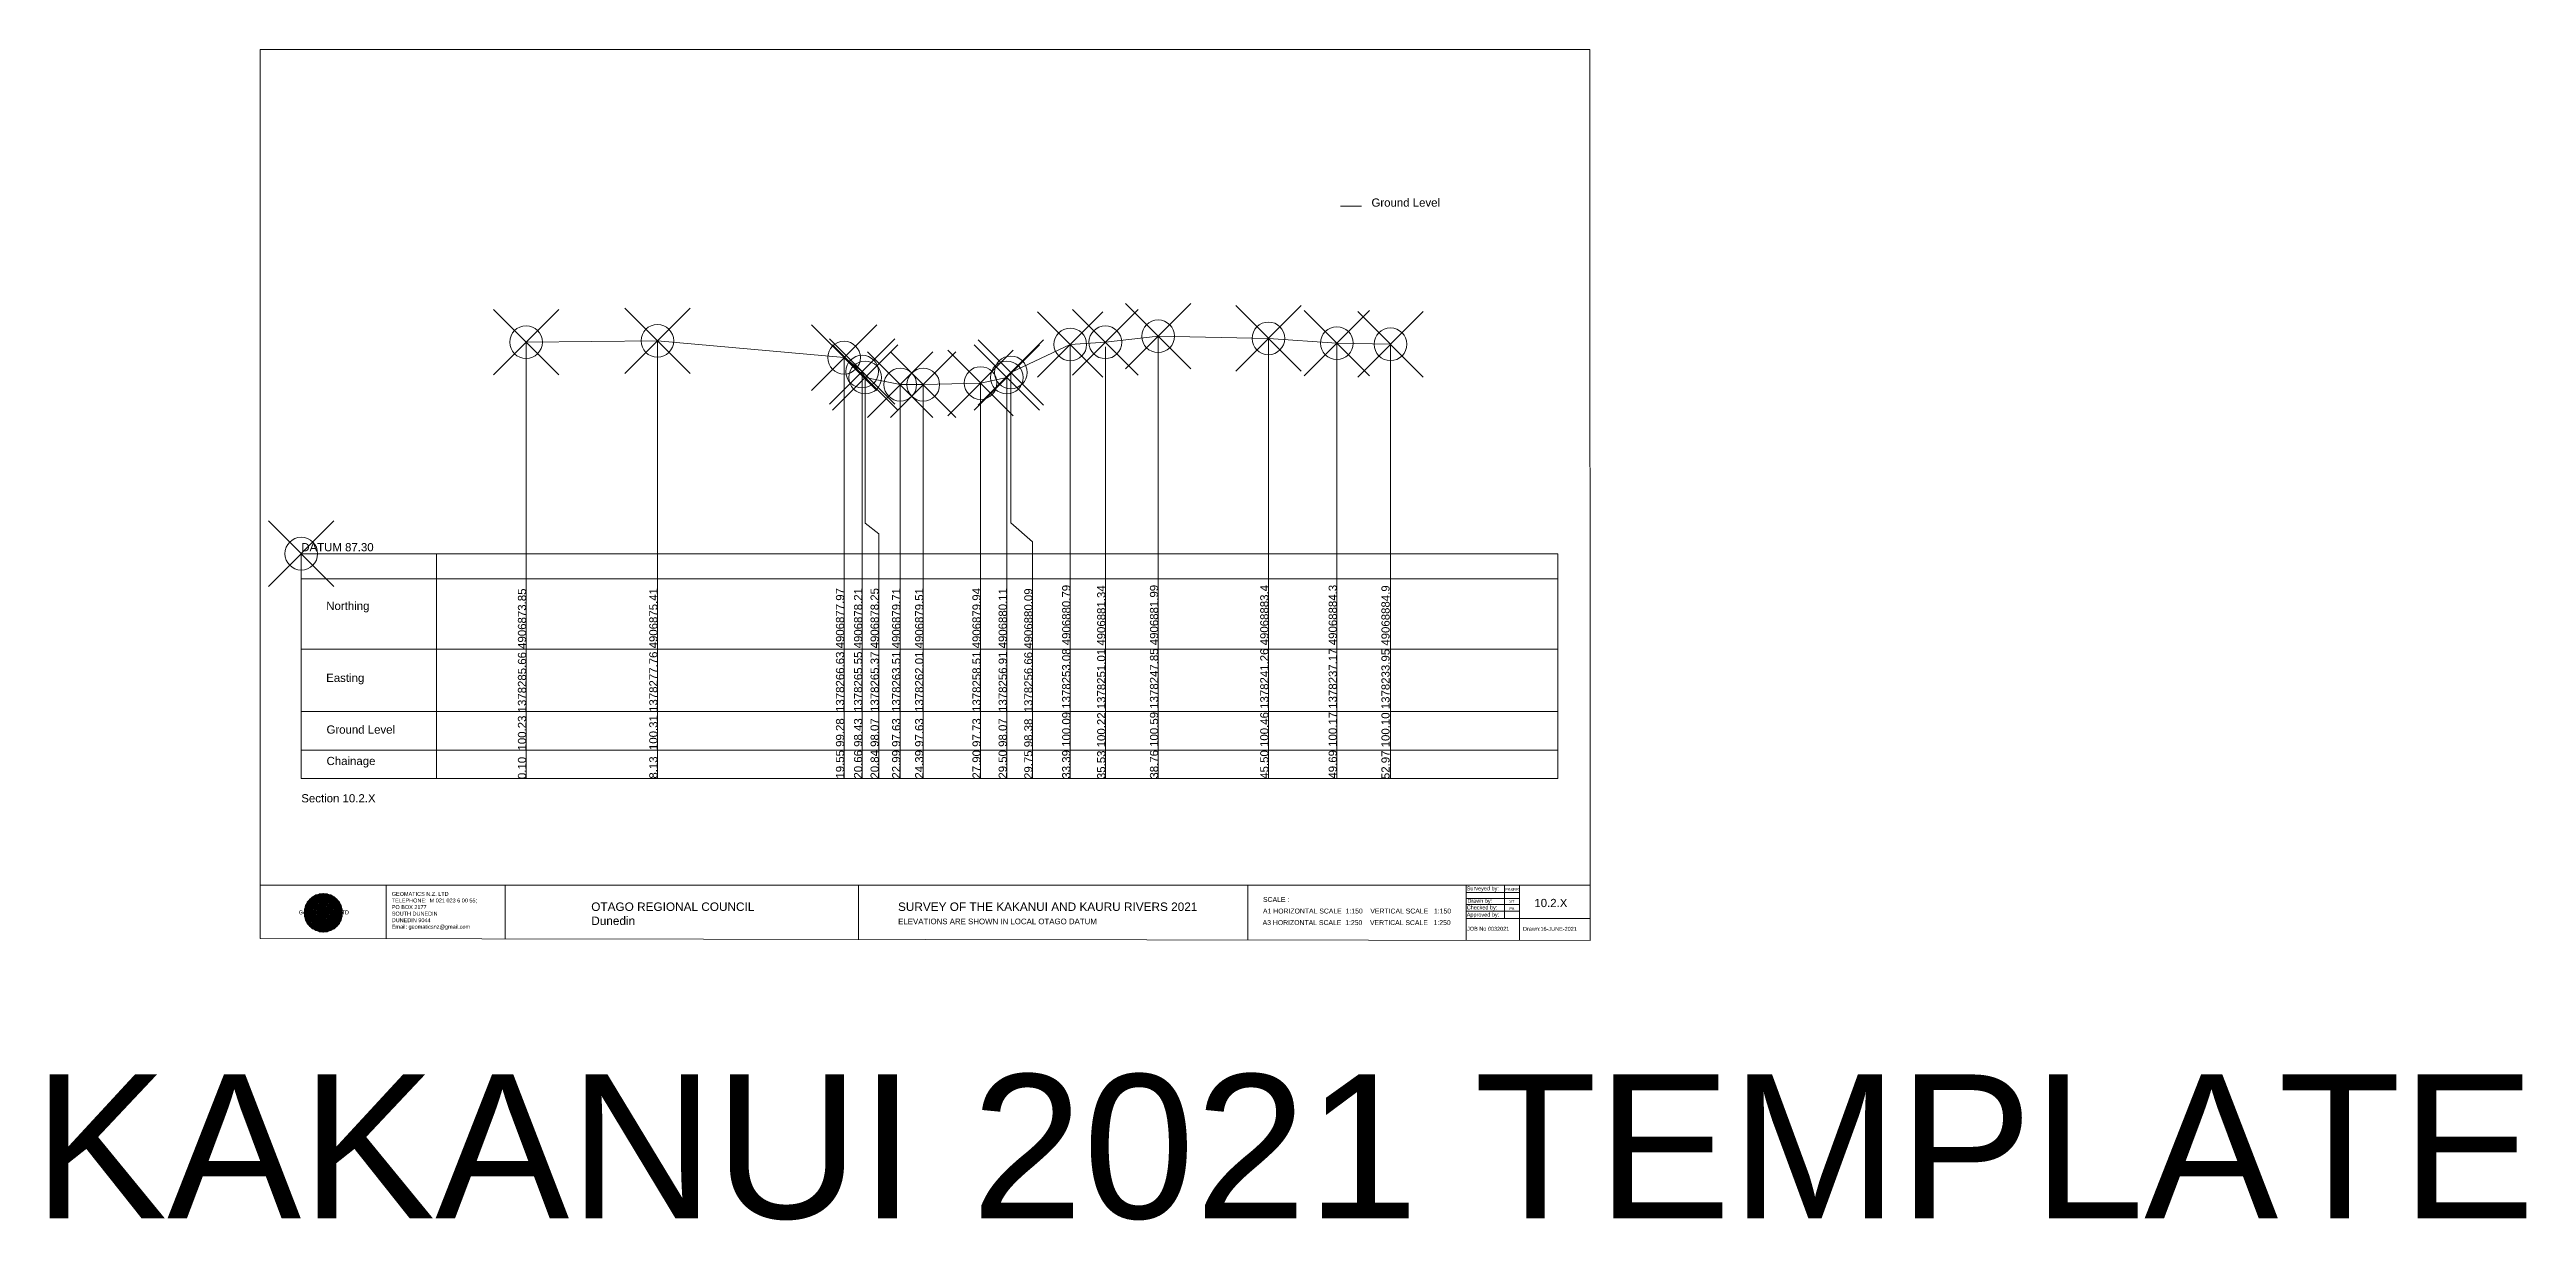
# Model space of a CAD drawing. Header units: millimetres. Extents: x -13804604 to 13046302109, y -19137686871 to 1424966580.
# Drawn here: x -13624712 to -13473212, y 904184 to 975766 of the extents above; entities that cross this region are included whole.
import ezdxf

# ---------------------------------------------------------------- set-up
doc = ezdxf.new("R2010")
doc.units = ezdxf.units.MM
doc.header["$PDMODE"] = 35
doc.header["$PDSIZE"] = 2000
doc.layers.get('0').update_dxf_attribs({"lineweight": 0})
doc.layers.add('geo', color=7, linetype='Continuous', lineweight=0)
doc.styles.get("Standard").update_dxf_attribs({"font": 'arial.ttf'})

msp = doc.modelspace()

# ---------------------------------------------------------------- texts
at = {"linetype": 'Continuous', "lineweight": 0}
msp.add_text('Ground Level', height=500, dxfattribs=at).set_placement((-13543855.189, 966161.165))
at = {"color": 7, "linetype": 'Continuous', "lineweight": 0}
for s, height, p in [('DATUM 87.30', 500, (-13609313.096, 945093.085)), ('Northing', 500, (-13607786.848, 941506.976)), ('Easting', 500, (-13607788.895, 937108.414)), ('Ground Level', 500, (-13607770.818, 933943.945)), ('Chainage', 500, (-13607768.431, 932023.422)), ('Section 10.2.X', 500, (-13609313.107, 929744.001)), ('A1 HORIZONTAL SCALE  1:150    VERTICAL SCALE   1:150 ', 300, (-13550492.554, 922949.325)), ('SCALE :  ', 300, (-13550489.485, 923655.338)), ('10.2.X  ', 500, (-13533893.739, 923342.476)), ('A3 HORIZONTAL SCALE  1:250    VERTICAL SCALE   1:250 ', 300, (-13550515.071, 922243.312))]:
    msp.add_text(s, height=height, dxfattribs=at).set_placement(p)
for s, p in [('0.10  100.23 1378285.66 4906873.85', (-13595564.666, 931165.634)), ('8.13  100.31 1378277.76 4906875.41', (-13587529.859, 931194.635)), ('19.55 99.28  1378266.63 4906877.97', (-13576112.686, 931194.624)), ('20.66 98.43  1378265.55 4906878.21', (-13575006.378, 931194.635)), ('20.84 98.07  1378265.37 4906878.25', (-13573994.404, 931194.624)), ('22.99 97.63  1378263.51 4906879.71', (-13572676.785, 931194.635)), ('24.39 97.63  1378262.01 4906879.51', (-13571269.663, 931194.635)), ('27.90 97.73  1378258.51 4906879.94', (-13567762.785, 931194.635)), ('29.50 98.07  1378256.91 4906880.11', (-13566162.788, 931194.635)), ('29.75 98.38  1378256.66 4906880.09', (-13564593.437, 931174.16)), ('33.39 100.09 1378253.08 4906880.79', (-13562277.377, 931194.635)), ('35.53 100.22 1378251.01 4906881.34', (-13560134.158, 931165.293)), ('38.76 100.59 1378247.85 4906881.99', (-13556906.509, 931194.635)), ('45.50 100.46 1378241.26 49068883.4', (-13550160.538, 931185.757)), ('49.69 100.17 1378237.17 49068884.3', (-13545976.209, 931194.635)), ('52.97 100.10 1378233.95 49068884.9', (-13542747.808, 931165.634))]:
    msp.add_text(s, height=500, rotation=90, dxfattribs=at).set_placement(p)
msp.add_text('KAKANUI 2021 TEMPLATE ', height=8800.527).set_placement((-13625719.943, 904309.346))

# ---------------------------------------------------------------- blocks, each defined once
blk = doc.blocks.new('Geomatics_Circle_SPT')
at = {"layer": 'geo', "color": 2, "linetype": 'Continuous', "lineweight": 0}
for p, q in [((0, 25.2), (-25.2, 0)), ((-24.7, 4.9), (-4.9, 24.7)), ((-24.7, -4.9), (4.9, 24.7)), ((4.9, -24.7), (-24.7, 4.9)), ((-24.7, 0), (0, -24.7)), ((-9.7, 23.3), (-23.3, 9.6)), ((9.7, 23.3), (-23.3, -9.7)), ((-23.3, 9.7), (9.7, -23.3)), ((-21, 14), (-14, 21)), ((-21, -14), (14, 21)), ((14, -21), (-21, 14)), ((0, 0), (-17.8, 17.8)), ((0, 0), (-17.8, -17.8)), ((-14, 21), (21, -14)), ((21, 14), (-14, -21)), ((23.3, -9.7), (-9.7, 23.3)), ((-9.7, -23.3), (23.3, 9.7)), ((-4.9, 24.7), (24.7, -4.9)), ((24.7, 4.9), (-4.9, -24.7)), ((25.2, 0), (0, 25.2)), ((0, 0), (17.8, 17.8)), ((0, 0), (17.8, -17.8)), ((0, -24.8), (25.2, 0)), ((4.9, 24.7), (24.7, 4.9)), ((23.3, 9.7), (9.7, 23.3)), ((14, 21), (21, 14)), ((17.8, 18.1), (17.8, 18.1)), ((-4.9, -24.7), (-24.7, -4.9)), ((-23.3, -9.7), (-9.7, -23.3)), ((-14, -21), (-21, -14)), ((-17.8, -17.8), (-17.8, -17.8)), ((24.7, -4.9), (4.9, -24.7)), ((4.9, -24.7), (4.9, -24.7)), ((9.7, -23.3), (23.3, -9.7)), ((21, -14), (14, -21)), ((18.1, -17.8), (18.1, -17.8))]:
    blk.add_line(p, q, dxfattribs=at)
at = {"layer": 'geo', "color": 1, "linetype": 'Continuous', "lineweight": 0}
for p, q in [((-25.2, 0), (9.7, 23.3)), ((-25.2, 0), (-9.6, 23.3)), ((-25.2, 0), (23.3, 9.7)), ((-25.2, 0), (-23.3, 9.7)), ((-23.3, -9.7), (-25.2, 0)), ((-9.6, -23.3), (-25.2, 0)), ((9.7, -23.3), (-25.2, 0)), ((-4.9, 24.8), (-24.7, -4.9)), ((4.9, 24.7), (-24.7, 4.9)), ((14, 21), (-24.7, -4.9)), ((-14, 21), (-24.7, 4.9)), ((21, 14), (-24.7, 4.9)), ((-21, 14), (-24.7, -4.9)), ((0, 0), (-24.7, 4.9)), ((-24.7, 4.9), (-21, -14)), ((-24.7, 4.9), (-4.9, -24.7)), ((-24.7, 4.9), (14, -21)), ((-24.7, 4.9), (-24.7, 4.9)), ((0, 0), (-24.7, -4.9)), ((-23.3, 9.7), (0, 25.2)), ((-23.3, -9.6), (0, 25.2)), ((-23.3, -9.6), (17.8, 17.8)), ((-23.3, 9.7), (-17.8, 17.9)), ((-23.3, -9.6), (-17.8, 17.9)), ((-23.3, 9.7), (17.8, 17.8)), ((-17.8, -17.8), (-23.3, 9.7)), ((0, -25.2), (-23.3, 9.7)), ((-23.3, 9.7), (17.8, -17.8)), ((-23.3, 9.7), (25.2, 0)), ((-23.3, 9.4), (-23.3, 9.4)), ((-23.3, -9.7), (25.2, 0)), ((4.9, 24.8), (-21, -14)), ((-4.9, 24.7), (-21, 14)), ((14, 21), (-21, 14)), ((-14, 21), (-21, -14)), ((0, 0), (-21, 14)), ((-21, 14), (-14, -21)), ((-21, 14), (4.9, -24.7)), ((-21, 14), (-21, 14)), ((24.7, 4.9), (-21, 14)), ((0, 0), (-21, -14)), ((-17.9, 17.6), (-17.9, 17.6)), ((-17.8, 17.8), (9.7, 23.3)), ((-17.8, 17.8), (-9.6, 23.3)), ((-17.8, -17.8), (9.7, 23.3)), ((-17.8, -17.8), (-9.7, 23.3)), ((-9.7, -23.3), (-17.8, 17.8)), ((-17.8, 17.8), (9.7, -23.3)), ((-17.8, 17.8), (23.3, -9.6)), ((-17.8, 17.8), (23.3, 9.7)), ((-17.8, -17.8), (23.3, 9.7)), ((4.9, 24.7), (-14, 21)), ((-4.9, 24.7), (-14, -20.9)), ((0, 0), (-14, 21)), ((-14, 21), (-4.9, -24.7)), ((-14, 21), (-14, 21)), ((24.7, -4.9), (-14, 21)), ((21, 14), (-14, 21)), ((-14, -21), (24.7, 4.9)), ((0, 0), (-14, -21)), ((-9.8, 23.1), (-9.8, 23.1)), ((-9.7, 23.3), (0, 25.2)), ((-9.7, 23.3), (0, -25.2)), ((-9.7, -23.3), (0, 25.2)), ((-9.6, 23.3), (17.8, -17.8)), ((-9.6, 23.3), (25.2, 0)), ((-9.6, 23.3), (17.8, 17.8)), ((-9.6, -23.3), (17.8, 17.9)), ((25.2, 0), (-9.6, -23.3)), ((0, 0), (-4.9, 24.7)), ((-4.9, 24.7), (-4.9, 24.7)), ((21, -14), (-4.9, 24.7)), ((24.8, 4.9), (-4.9, 24.7)), ((14, 21), (-4.9, 24.7)), ((-4.9, -24.7), (21, 14)), ((0, 0), (-4.9, -24.7)), ((-0.2, 25.1), (-0.2, 25.1)), ((0, 25.2), (9.7, -23.3)), ((0, 25.2), (23.3, -9.7)), ((0, 25.2), (23.3, 9.7)), ((0, 25.2), (9.7, 23.3)), ((0, 0), (4.9, 24.7)), ((0, -25.2), (9.7, 23.3)), ((0, 0), (14, 21)), ((0, 0), (21, 14)), ((23.3, 9.7), (0, -25.2)), ((0, 0), (24.8, 4.9)), ((0, 0), (4.9, -24.7)), ((0, 0), (14, -21)), ((0, 0), (21, -14)), ((0, 0), (24.8, -4.9)), ((21, 14), (4.9, 24.8)), ((14, -21), (4.9, 24.7)), ((24.7, -4.9), (4.9, 24.7)), ((4.9, 24.7), (4.9, 24.7)), ((4.9, -24.7), (14, 21)), ((4.9, -24.7), (24.7, 4.9)), ((9.4, 23.3), (9.4, 23.3)), ((9.7, 23.3), (17.8, -17.8)), ((9.7, 23.3), (25.2, 0)), ((9.7, 23.3), (17.8, 17.9)), ((17.8, 17.8), (9.7, -23.3)), ((25.2, 0), (9.7, -23.3)), ((21, -14), (14, 21)), ((24.7, 4.9), (14, 21)), ((14, 21), (14, 21)), ((14, -21), (21, 14)), ((17.6, 17.9), (17.6, 17.9)), ((17.8, 17.8), (23.3, -9.7)), ((17.8, 17.8), (23.3, 9.7)), ((23.3, 9.7), (17.8, -17.8)), ((24.7, -4.9), (21, 14)), ((21, 14), (21, 14)), ((21, -14), (24.7, 4.9)), ((23.1, 9.8), (23.1, 9.8)), ((23.3, 9.7), (25.2, 0)), ((25.2, 0), (23.3, -9.6)), ((24.7, 4.9), (24.7, 4.9)), ((25.1, 0.2), (25.1, 0.2)), ((-25.2, 0), (23.3, -9.7)), ((-25.1, -0.2), (-25.1, -0.2)), ((-24.7, -4.9), (-24.7, -4.9)), ((-24.7, -4.9), (-14, -21)), ((-24.7, -4.9), (4.9, -24.7)), ((-24.7, -4.9), (21, -14)), ((-17.8, -17.8), (-23.3, -9.7)), ((0, -25.2), (-23.3, -9.6)), ((17.8, -17.8), (-23.3, -9.6)), ((-23.1, -9.8), (-23.1, -9.8)), ((-21, -14), (24.7, -4.9)), ((-21, -14), (-21, -14)), ((-21, -14), (-4.9, -24.7)), ((-21, -14), (14, -21)), ((23.3, -9.7), (-17.8, -17.8)), ((-9.6, -23.3), (-17.8, -17.8)), ((9.7, -23.3), (-17.8, -17.8)), ((-17.6, -17.9), (-17.6, -17.9)), ((-14, -21), (21, -14)), ((-14, -21), (-14, -21)), ((-14, -21), (4.9, -24.7)), ((17.8, -17.8), (-9.7, -23.3)), ((0, -25.2), (-9.7, -23.3)), ((-9.4, -23.3), (-9.4, -23.3)), ((-4.9, -24.7), (24.7, -4.9)), ((-4.9, -24.7), (14, -21)), ((-4.9, -24.7), (-4.9, -24.7)), ((23.3, -9.6), (0, -25.2)), ((9.7, -23.3), (0, -25.2)), ((0.2, -25.1), (0.2, -25.1)), ((4.9, -24.7), (21, -14)), ((4.9, -24.7), (4.9, -24.7)), ((17.8, -17.8), (9.7, -23.3)), ((9.8, -23.1), (9.8, -23.1)), ((14, -21), (24.7, -4.9)), ((14, -21), (14, -21)), ((23.3, -9.6), (17.8, -17.8)), ((17.9, -17.6), (17.9, -17.6)), ((21, -14), (21, -14)), ((23.3, -9.4), (23.3, -9.4)), ((24.7, -4.9), (24.7, -4.9))]:
    blk.add_line(p, q, dxfattribs=at)
at = {"layer": 'geo', "color": 114, "linetype": 'Continuous', "lineweight": 0}
for p, q in [((17.9, 17.8), (-25.2, 0)), ((-24.7, 4.9), (14, 21)), ((-24.7, -4.9), (21, 14)), ((-14, -21), (-24.7, 4.9)), ((9.7, 23.3), (-23.3, 9.7)), ((0, 0), (-23.3, 9.7)), ((-23.3, 9.7), (-9.7, -23.3)), ((0, 0), (-23.3, -9.7)), ((-4.9, -24.7), (-21, 14)), ((-20.9, 14), (4.9, 24.7)), ((24.8, 4.9), (-20.9, -14)), ((0, 25.2), (-17.8, 17.8)), ((-17.8, 17.8), (0, -25.2)), ((-14, 21), (-4.9, 24.7)), ((4.9, -24.7), (-14, 21)), ((0, 0), (-9.7, 23.3)), ((0, 0), (-9.7, -23.3)), ((-4.9, 24.7), (14, -21)), ((17.8, -17.8), (0, 25.2)), ((0, 0), (9.7, 23.3)), ((0, 0), (23.3, 9.7)), ((0, 0), (9.7, -23.3)), ((0, 0), (23.3, -9.7)), ((4.9, 24.7), (21, -14)), ((23.3, -9.7), (9.7, 23.3)), ((14, 21), (24.7, -4.9)), ((25.2, 0), (17.8, 17.8)), ((21, 14), (24.7, 4.9)), ((-25.2, 0), (-17.8, -17.8)), ((-21, -14), (-24.7, -4.9)), ((-17.8, -17.8), (25.2, 0)), ((24.8, -4.9), (-14, -21)), ((-9.6, -23.3), (23.3, -9.7)), ((21, -14), (-4.9, -24.8)), ((0, -25.2), (17.9, -17.8)), ((14, -21), (4.9, -24.8))]:
    blk.add_line(p, q, dxfattribs=at)
at = {"layer": 'geo', "color": 250, "linetype": 'Continuous', "lineweight": 0}
for p, q in [((0, 0), (-25.2, 0)), ((24.7, 4.9), (-24.7, 4.9)), ((-24.7, 4.9), (-24.7, -4.9)), ((-23.3, 9.7), (23.3, 9.7)), ((-23.3, 9.7), (-23.3, 9.7)), ((-23.3, -9.7), (-23.3, 9.7)), ((21, 14), (-21, 14)), ((-21, 14), (-21, -14)), ((-17.8, 17.8), (17.8, 17.8)), ((-17.8, -17.8), (-17.8, 17.8)), ((-14, 21), (-14, 21)), ((14, 21), (-14, 21)), ((-14, 20.9), (-14, -21)), ((-9.7, 23.3), (9.7, 23.3)), ((-9.7, -23.3), (-9.7, 23.3)), ((-4.9, 24.7), (4.9, 24.7)), ((-4.9, 24.7), (-4.9, -24.7)), ((0, 0), (0, 25.2)), ((0, 0), (0, -25.2)), ((0, 0), (25.2, 0)), ((4.9, 24.7), (4.9, -24.7)), ((9.7, -23.3), (9.7, 23.3)), ((14, 21), (14, -21)), ((17.8, -17.8), (17.8, 17.8)), ((21, 14), (21, 14)), ((21, -14), (21, 14)), ((23.3, 9.7), (23.3, -9.7)), ((24.7, 4.9), (24.7, 4.9)), ((24.7, -4.9), (24.7, 4.9)), ((-24.7, -4.9), (24.7, -4.9)), ((23.3, -9.7), (-23.3, -9.7)), ((-21, -14), (21, -14)), ((17.8, -17.8), (-17.8, -17.8)), ((-14, -21), (14, -21)), ((9.7, -23.3), (-9.7, -23.3)), ((-4.9, -24.7), (4.9, -24.7))]:
    blk.add_line(p, q, dxfattribs=at)
blk = doc.blocks.new('GeomaticsNZ TITLE BLOCK')
at = {"color": 7, "linetype": 'Continuous', "lineweight": 0}
for p, q in [((0, 94.9), (0, 1579.2)), ((0, 1579.2), (2363.4, 1579.2)), ((2363.4, 1579.2), (2364, 94.9)), ((2364, 94.9), (0, 94.9)), ((0, 94.9), (0, 0)), ((15.9, 94.9), (2364, 94.9)), ((224.3, 95.2), (224.3, -0.3)), ((2364, 94.9), (382.6, 94.9)), ((435.8, 95.2), (435.8, -0.7)), ((1063.4, 94.9), (1063.4, -2.4)), ((1755.4, 94.9), (1755.4, -2.6)), ((2143.9, 94.9), (2143.7, -3)), ((2211.5, 94.9), (2211.5, 36.1)), ((2238.6, 94.8), (2238.6, -3.2)), ((2364, -3.5), (2364, 94.9)), ((2143.6, 60.4), (2238.6, 60.4)), ((2143.8, 48.6), (2238.6, 48.6)), ((2143.9, 81.9), (2238.6, 81.7)), ((2143.9, 71), (2238.6, 71)), ((0, 0), (2364, -3.5)), ((2143.8, 35.4), (2364, 35.3))]:
    blk.add_line(p, q, dxfattribs=at)
at = {"color": 7, "linetype": 'Continuous', "lineweight": 0, "xscale": 1.36, "yscale": 1.36, "zscale": 1.36}
blk.add_blockref('Geomatics_Circle_SPT', (112.4, 45.7), dxfattribs=at)
at = {"color": 7, "linetype": 'Continuous', "lineweight": 0}
for s, p in [('PK&RR', (2213.2, 84.8)), ('ST', (2220.3, 63.6)), ('PK', (2220.4, 50.6))]:
    blk.add_text(s, height=5, dxfattribs=at).set_placement(p)
at = {"color": 7, "linetype": 'Continuous', "lineweight": 0, "attachment_point": 1}
for s, width, heights, insert, char_height in [('{\\C256;Surveyed by:}', 3535.727, [0], (2144.7, 92.4), 7), ('{\\C256;Geomatics N.Z. LTD                   }', 125.079, [15.8], (68.8, 49.9), 7), ('{\\C256;GEOMATICS N.Z. LTD                   \\PTELEPHONE:  M 021 023 6 00 55;\\PPO BOX 2177\\PSOUTH DUNEDIN\\PDUNEDIN 9044\\PEmail: geomaticsnz@gmail.com}', 3535.727, [94.7], (234, 82.7), 7), ('{\\C256;OTAGO REGIONAL COUNCIL\\PDunedin}', 3535.727, [0], (588.6, 64), 15), ('{\\C256;SURVEY OF THE KAKANUI AND KAURU RIVERS 2021}', 3535.727, [0], (1133.8, 64), 15), ('{\\C256;Approved by:}', 3535.727, [0], (2144.7, 45.9), 7), ('{\\C256;Checked by:}', 3535.727, [0], (2144.7, 58.6), 7), ('{\\C256;Drawn by:}', 3535.727, [0], (2145.8, 70.4), 7), ('{\\C256;ELEVATIONS ARE SHOWN IN LOCAL OTAGO DATUM}', 3535.727, [0], (1134.1, 35.4), 10), ('{\\C256;JOB No 0032021}', 3535.727, [0], (2145.3, 20.8), 7), ('{\\C256;Drawn:16-JUNE-2021}', 3535.727, [0], (2244.7, 20.7), 7)]:
    blk.add_mtext_dynamic_manual_height_columns(s, width=width, gutter_width=159, heights=heights, dxfattribs=dict(at, insert=insert, char_height=char_height))

# ---------------------------------------------------------------- linework, layer by layer
at = {"color": 1, "linetype": 'Continuous', "lineweight": 0}
msp.add_line((-13545750.331, 966183.369), (-13544458.364, 966183.369), dxfattribs=at)
at = {"color": 7, "linetype": 'Continuous', "lineweight": 0}
for p, q in [((-13609313.107, 944946.319), (-13609313.107, 931194.624)), ((-13609313.097, 944946.317), (-13532456.765, 944946.317)), ((-13601044.579, 931194.635), (-13601044.579, 944946.328)), ((-13532456.775, 931194.624), (-13532456.775, 944946.317)), ((-13609313.107, 943407.423), (-13532456.775, 943407.423)), ((-13609313.107, 939115.901), (-13532456.775, 939115.901)), ((-13609313.107, 935289.26), (-13532456.775, 935289.26)), ((-13609313.107, 932927.816), (-13532456.775, 932927.816)), ((-13609313.107, 931194.624), (-13532456.775, 931194.624))]:
    msp.add_line(p, q, dxfattribs=at)
at = {"color": 1, "linetype": 'Continuous', "lineweight": 0}
msp.add_lwpolyline([(-13595564.666, 957881.207), (-13587529.859, 957960.207), (-13576112.686, 956930.207), (-13575006.378, 956080.207), (-13574821.993, 955720.207), (-13572676.785, 955280.207), (-13571269.663, 955280.207), (-13567762.785, 955379.207), (-13566162.788, 955719.207), (-13565917.933, 956029.207), (-13562277.377, 957739.207), (-13560134.158, 957869.207), (-13556906.509, 958239.207), (-13550160.538, 958109.207), (-13545976.209, 957818.207), (-13542695.851, 957748.207)], dxfattribs=at)
at = {"color": 7, "linetype": 'Continuous', "lineweight": 0}
for points in [[(-13595564.666, 957881.207), (-13595564.666, 931194.635)], [(-13587529.859, 957960.207), (-13587529.859, 931194.635)], [(-13562277.377, 957739.207), (-13562277.377, 931194.635)], [(-13560134.168, 957602.21), (-13560134.158, 931194.635)], [(-13556906.509, 958239.207), (-13556906.509, 931194.635)], [(-13550160.538, 958109.207), (-13550160.538, 931194.635)], [(-13545976.209, 957818.207), (-13545976.209, 931194.635)], [(-13542695.851, 957748.207), (-13542695.851, 931194.635)], [(-13576112.686, 956930.207), (-13576112.686, 931194.635)], [(-13575006.378, 956080.207), (-13575006.378, 931194.635)], [(-13565917.933, 956029.207), (-13565917.933, 946830.077), (-13564596.243, 945680.862), (-13564596.243, 931194.624)], [(-13574821.993, 955720.207), (-13574821.993, 946820.165), (-13573994.404, 946168.178), (-13573994.404, 931194.624)], [(-13572676.785, 955280.207), (-13572676.785, 931194.635)], [(-13571269.663, 955280.207), (-13571269.663, 931194.635)], [(-13567762.785, 955379.207), (-13567762.785, 931194.635)], [(-13566162.788, 955719.207), (-13566162.788, 931194.635)]]:
    msp.add_lwpolyline(points, dxfattribs=at)
at = {"linetype": 'Continuous', "lineweight": 0}
for p in [(-13595564.666, 957881.207), (-13587529.859, 957960.207), (-13562277.377, 957739.207), (-13560134.158, 957869.207), (-13556906.509, 958239.207), (-13550160.538, 958109.207), (-13545976.209, 957818.207), (-13542695.851, 957748.207), (-13576112.686, 956930.207), (-13575006.378, 956080.207), (-13574821.993, 955720.207), (-13566162.788, 955719.207), (-13565917.933, 956029.207), (-13572676.785, 955280.207), (-13571269.663, 955280.207), (-13567762.785, 955379.207), (-13609313.107, 944946.317)]:
    msp.add_point(p, dxfattribs=at)

# ---------------------------------------------------------------- block references
at = {"color": 7, "linetype": 'Continuous', "lineweight": 0, "xscale": 34.41290447856466, "yscale": 34.41290447856466, "zscale": 34.41290447856466}
msp.add_blockref('GeomaticsNZ TITLE BLOCK', (-13611833.318, 921420.141), dxfattribs=at)

msp.set_redraw_order([(e.dxf.handle, doc.entitydb.next_handle()) for e in msp.query("TEXT MTEXT ATTDEF DIMENSION ARC_DIMENSION")])  # texts and dimensions are drawn at this point

doc.saveas('drawing.dxf')
